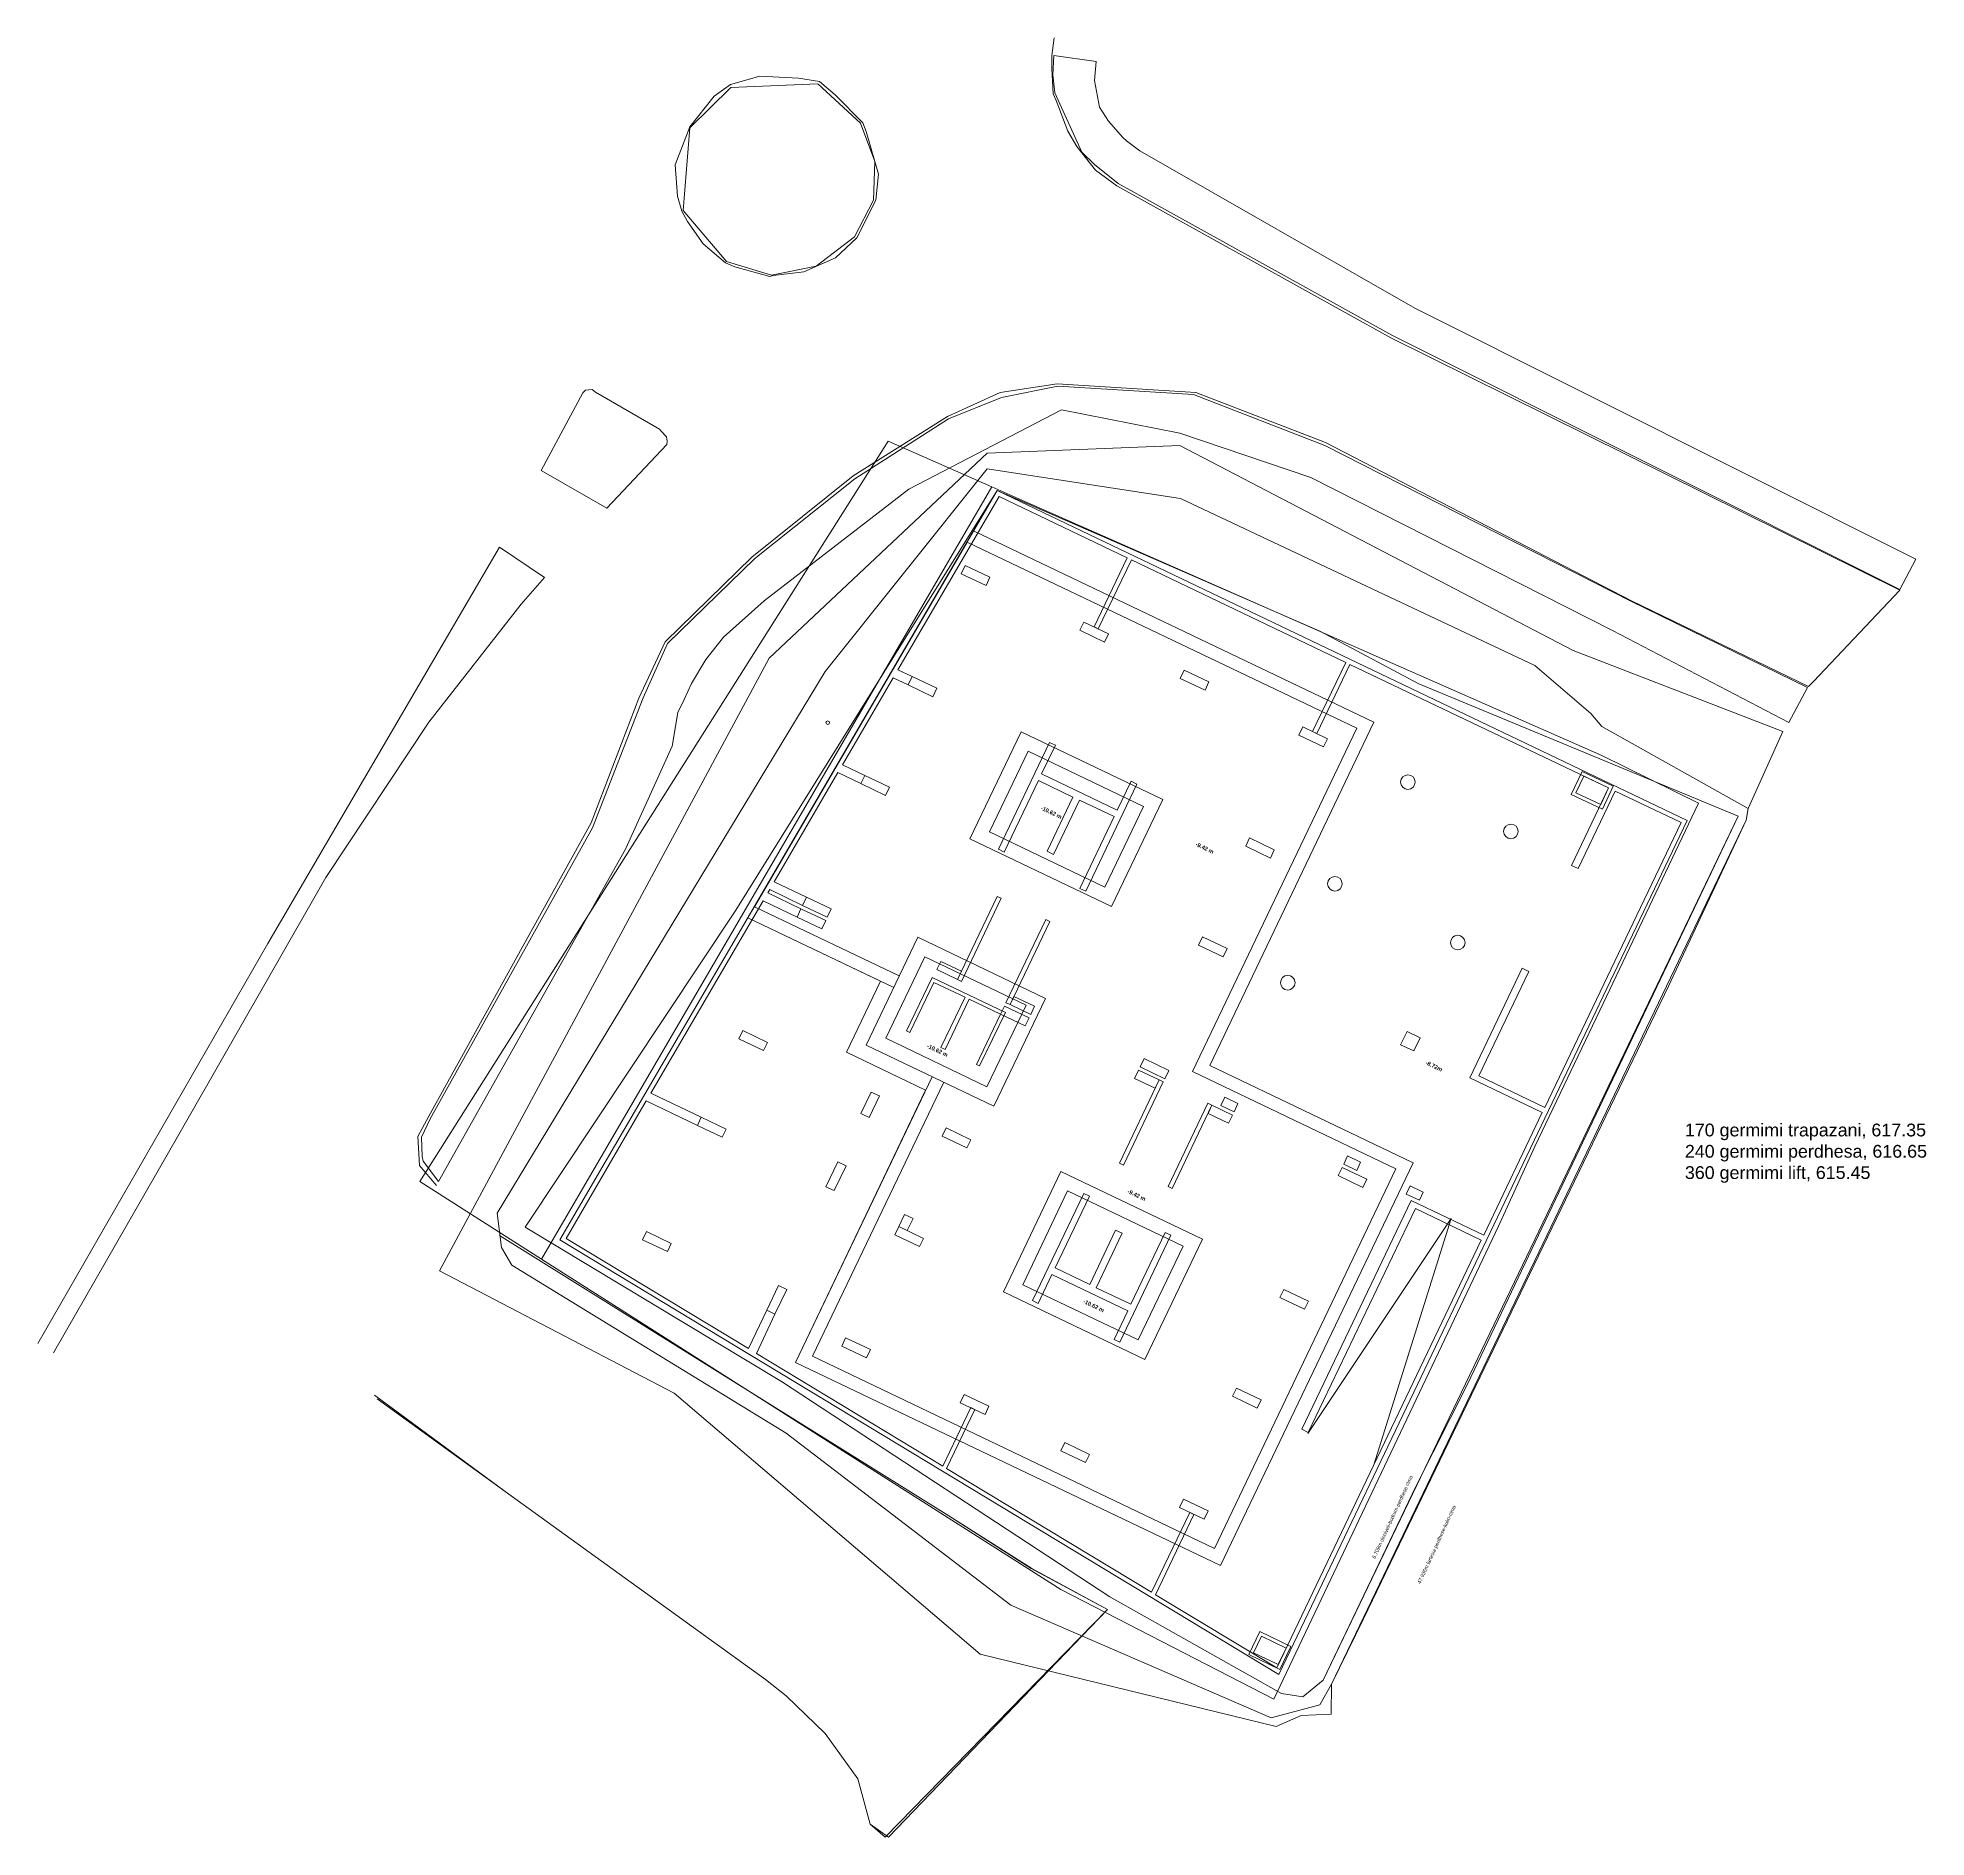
# Model space of a CAD drawing. Header units: metres. Extents: x 7511787 to 7511891, y 4693238 to 4693336.
import ezdxf
from ezdxf.enums import TextEntityAlignment as Align

# ---------------------------------------------------------------- set-up
doc = ezdxf.new("R2010")
doc.units = ezdxf.units.M
doc.linetypes.add('AXES', pattern=[2, 1.25, -0.25, 0.25, -0.25])
for name, color, linetype, lineweight in [('asfalt', 252, 'Continuous', 0), ('bodrumi', 5, 'Continuous', 0), ('e 0', 152, 'Continuous', 0), ('E-1', 4, 'Continuous', 0), ('e3', 212, 'Continuous', 0), ('muri', 44, 'Continuous', 0), ('NIVEAU', 170, 'Continuous', 0), ('parcela', 7, 'Continuous', 0), ('perdhesa cima', 10, 'AXES', 0), ('Puset fekali', 30, 'Continuous', 0), ('rampa', 252, 'Continuous', 0), ('shtyllat', 1, 'Continuous', 0), ('trapazani', 3, 'Continuous', 0), ('vrejtje', 7, 'Continuous', 0)]:
    doc.layers.add(name, color=color, linetype=linetype, lineweight=lineweight)
for name, color, linetype, lineweight, true_color in [('rrethoj', 7, 'Continuous', 0, 0x00661a), ('trapazani nivel', 7, 'Continuous', 0, 0xa80f02), ('trotuar', 7, 'Continuous', 0, 0x6de98a)]:
    doc.layers.add(name, color=color, linetype=linetype, lineweight=lineweight, true_color=true_color)
doc.styles.get("Standard").update_dxf_attribs({"font": 'arial.ttf'})
doc.styles.add('style2', font='arialbd.ttf', dxfattribs={"height": 20})

msp = doc.modelspace()

# ---------------------------------------------------------------- linework, layer by layer
at = {"layer": 'asfalt', "elevation": 625.94, "flags": 128}
msp.add_lwpolyline([(7511795.11, 4693276.29), (7511788.24, 4693264.34)], dxfattribs=at)
at = {"layer": 'asfalt'}
for points in [[(7511884.37, 4693300.84, 625.79), (7511884.64, 4693301.12, 625.75), (7511889.37, 4693306.12, 625.87), (7511861.5, 4693319.95, 625.94), (7511846.49, 4693328.27, 625.92), (7511845.32, 4693329.13, 625.95), (7511844.29, 4693330.42, 625.95), (7511843.8, 4693331.27, 625.9), (7511843.16, 4693332.95, 625.91), (7511842.99, 4693333.31, 625.93), (7511842.92, 4693334.69, 625.94), (7511842.92, 4693335.41, 625.94), (7511843.05, 4693336.38, 625.98)], [(7511827.66, 4693323.35, 626.07), (7511829.34, 4693323.55, 626.05), (7511831.07, 4693324.33, 626.05), (7511832.24, 4693325.42, 626.05), (7511833.28, 4693327.49, 626.03), (7511833.43, 4693328.91, 626.03), (7511832.75, 4693331.25, 626.06), (7511832.57, 4693331.73, 626.06), (7511831.06, 4693333.25, 626.14), (7511830.19, 4693333.99, 626.15), (7511829.04, 4693334.17, 626.15), (7511826.93, 4693334.28, 626.12), (7511825.32, 4693333.82, 626.1), (7511824.42, 4693333.18, 626.1), (7511823.1, 4693331.51, 626.09), (7511822.3, 4693329.42, 626.08), (7511822.42, 4693327.7, 626.09), (7511822.66, 4693326.88, 626.08), (7511822.96, 4693326.31, 626.08), (7511823.83, 4693325.09, 626.09), (7511825.04, 4693324.05, 626.08), (7511825.56, 4693323.84, 626.08), (7511827.48, 4693323.31, 626.07), (7511827.66, 4693323.35, 626.07)], [(7511808.79, 4693277.29, 625.85), (7511817.69, 4693293.37, 625.93), (7511820.3, 4693300.2, 625.91), (7511821.74, 4693303.29, 625.89), (7511826.49, 4693307.93, 625.92), (7511832.05, 4693312.39, 625.96), (7511837.2, 4693315.64, 625.92), (7511840.1, 4693316.94, 625.91), (7511843.21, 4693317.43, 625.87), (7511850.82, 4693316.95, 625.83), (7511857.91, 4693314.2, 625.82), (7511874.67, 4693305.54, 625.82), (7511884.37, 4693300.84, 625.79)], [(7511821.83, 4693314.09, 626.05), (7511821.86, 4693314.28, 626.02), (7511821.81, 4693314.51, 626.05), (7511821.53, 4693314.83, 626.04), (7511821.43, 4693314.94, 626.05), (7511817.93, 4693316.97, 626.03), (7511817.74, 4693317.11, 626.03), (7511817.38, 4693317.08, 626.03), (7511817.24, 4693316.92, 626.03), (7511814.96, 4693312.68, 626.03), (7511818.55, 4693310.61, 626.02), (7511821.83, 4693314.09, 626.05)], [(7511787.38, 4693264.84, 625.75), (7511799.98, 4693286.75, 625.94), (7511812.67, 4693308.47, 626.01)], [(7511815.13, 4693306.81, 626.02), (7511812.67, 4693308.47, 626.01)], [(7511815.13, 4693306.81, 626.02), (7511813.86, 4693305.35, 626.04), (7511808.79, 4693298.89, 626.04), (7511803.15, 4693290.37, 625.98), (7511795.11, 4693276.29, 625.87)], [(7511809.21, 4693273.5, 625.83), (7511808.29, 4693274.6, 625.85), (7511808.2, 4693276.19, 625.85), (7511808.79, 4693277.29, 625.85)]]:
    msp.add_polyline3d(points, dxfattribs=at)
at = {"layer": 'bodrumi'}
msp.add_lwpolyline([(7511855.35, 4693246.71), (7511877.72, 4693293.5), (7511839.93, 4693311.57), (7511815.98, 4693270.52)], close=True, dxfattribs=at)
at = {"layer": 'e 0', "lineweight": 5, "ltscale": 2, "elevation": 616.65}
msp.add_lwpolyline([(7511837, 4693279.16), (7511829.82, 4693264.14), (7511851.83, 4693253.61), (7511861.77, 4693274.41), (7511850.63, 4693279.74), (7511859.63, 4693298.55), (7511838.29, 4693308.75), (7511826.63, 4693288.77), (7511834.57, 4693284.98)], dxfattribs=at)
at = {"layer": 'e 0', "elevation": 616.65, "flags": 128}
for points in [[(7511849.01, 4693294.65), (7511846.2, 4693288.78), (7511838.44, 4693292.49), (7511841.25, 4693298.36)], [(7511851.17, 4693270.55), (7511848.02, 4693263.97), (7511840.27, 4693267.68), (7511843.42, 4693274.26)]]:
    msp.add_lwpolyline(points, close=True, dxfattribs=at)
at = {"layer": 'e 0', "lineweight": 5, "ltscale": 2, "elevation": 616.65}
msp.add_lwpolyline([(7511832.76, 4693281.19), (7511839.75, 4693277.85), (7511842.58, 4693283.75), (7511835.59, 4693287.1)], close=True, dxfattribs=at)
at = {"layer": 'E-1', "elevation": 615.4, "flags": 128}
for points in [[(7511845.82, 4693289.85), (7511847.94, 4693294.27), (7511841.62, 4693297.29), (7511839.51, 4693292.87)], [(7511841.51, 4693283.38), (7511835.96, 4693286.03), (7511833.83, 4693281.57), (7511839.37, 4693278.91)], [(7511843.79, 4693273.2), (7511850.11, 4693270.18), (7511847.65, 4693265.04), (7511841.33, 4693268.06)]]:
    msp.add_lwpolyline(points, close=True, dxfattribs=at)
at = {"layer": 'e3'}
msp.add_polyline3d([(7511881.07, 4693294.15, 625.19), (7511880.96, 4693293.52, 625.72), (7511876.73, 4693284.46, 625.82), (7511859.99, 4693249.76, 625.72), (7511858.24, 4693246.18, 625.76), (7511858.23, 4693244.53, 625.79), (7511856.58, 4693244.46, 625.73), (7511855.21, 4693243.86, 625.75), (7511839, 4693247.83, 625.71), (7511822.24, 4693262.13, 625.66), (7511809.39, 4693268.82, 625.71), (7511827.44, 4693302.4, 625.88), (7511839.39, 4693313.62, 625.63), (7511849.93, 4693314.05, 625.93), (7511871.48, 4693302.82, 625.61), (7511882.97, 4693298.38, 625.68), (7511881.07, 4693294.15, 625.19), (7511873.05, 4693298.64, 625.2), (7511872.45, 4693299.36, 625.21), (7511869.38, 4693301.99, 625.06), (7511849.98, 4693311.14, 625.84), (7511839.39, 4693312.77, 625.55), (7511830.51, 4693301.67, 625.84), (7511812.54, 4693271.99, 625.85), (7511812.78, 4693270.1, 625.7), (7511813.34, 4693269.14, 625.73), (7511828.38, 4693259.93, 625.73), (7511840.68, 4693250.5, 625.75), (7511854.94, 4693244.33, 625.76), (7511857.6, 4693245.04, 625.78), (7511858.24, 4693246.18, 625.76)], dxfattribs=at)
at = {"layer": 'muri', "lineweight": 5}
msp.add_lwpolyline([(7511859.03, 4693302.16), (7511857.21, 4693298.37), (7511857.44, 4693298.26), (7511859.25, 4693302.05), (7511873.42, 4693295.28), (7511871.39, 4693291.04), (7511871.75, 4693290.87), (7511873.78, 4693295.11), (7511877.39, 4693293.38), (7511869.92, 4693277.77), (7511866.31, 4693279.5), (7511869.05, 4693285.23), (7511868.69, 4693285.4), (7511865.82, 4693279.4), (7511869.79, 4693277.5), (7511866.58, 4693270.78), (7511862.61, 4693272.68), (7511856.61, 4693260.14), (7511856.97, 4693259.97), (7511862.84, 4693272.24), (7511866.45, 4693270.51), (7511855.24, 4693247.07), (7511848.6, 4693251.08), (7511850.7, 4693255.48), (7511850.48, 4693255.59), (7511848.38, 4693251.21), (7511837.16, 4693258), (7511838.7, 4693261.22), (7511838.48, 4693261.33), (7511836.95, 4693258.13), (7511826.74, 4693264.3), (7511827.76, 4693266.45), (7511827.31, 4693266.67), (7511826.31, 4693264.56), (7511816.32, 4693270.6), (7511820.71, 4693278.13), (7511823.51, 4693276.79), (7511823.72, 4693277.24), (7511820.96, 4693278.56), (7511827.11, 4693289.1), (7511828.97, 4693288.21), (7511829.18, 4693288.66), (7511827.36, 4693289.53), (7511827.47, 4693289.71), (7511829.27, 4693288.84), (7511829.49, 4693289.29), (7511827.72, 4693290.14), (7511831.21, 4693296.12), (7511832.46, 4693295.52), (7511832.68, 4693295.97), (7511831.46, 4693296.55), (7511834.24, 4693301.32), (7511835.05, 4693300.93), (7511835.27, 4693301.38), (7511834.49, 4693301.75), (7511840.03, 4693311.24), (7511847.05, 4693307.89), (7511845.24, 4693304.1), (7511845.46, 4693303.99), (7511847.28, 4693307.78)], close=True, dxfattribs=at)
at = {"layer": 'muri', "elevation": 625.81, "flags": 128}
msp.add_lwpolyline([(7511845.98, 4693250.26), (7511841.82, 4693252.52), (7511837.29, 4693255.4), (7511812.66, 4693270.76)], dxfattribs=at)
at = {"layer": 'parcela', "flags": 128}
for points in [[(7511839.64, 4693311.77), (7511814.97, 4693269.47), (7511808.3, 4693273.71), (7511819.59, 4693291.56), (7511833.95, 4693314.28), (7511839.64, 4693311.77)], [(7511814.97, 4693269.47), (7511839.64, 4693311.77), (7511841.45, 4693310.97), (7511873.05, 4693297.05), (7511878.34, 4693294.45), (7511872.94, 4693283.09), (7511869.39, 4693275.64), (7511867.39, 4693271.28), (7511855.09, 4693245.35), (7511843.41, 4693251.37), (7511814.97, 4693269.47)]]:
    msp.add_lwpolyline(points, dxfattribs=at)
at = {"layer": 'perdhesa cima', "color": 5, "linetype": 'ByBlock', "elevation": 625.76, "flags": 128}
msp.add_lwpolyline([(7511857.79, 4693246.39), (7511880.51, 4693293.73)], dxfattribs=at)
at = {"layer": 'perdhesa cima', "linetype": 'ByBlock', "elevation": 625.76, "flags": 128}
msp.add_lwpolyline([(7511858.24, 4693246.18), (7511880.96, 4693293.52)], dxfattribs=at)
at = {"layer": 'Puset fekali'}
msp.add_circle((7511830.65, 4693298.86, 622.23), 0.0965, dxfattribs=at)
at = {"layer": 'rampa'}
msp.add_lwpolyline([(7511856.95, 4693259.92), (7511864.8, 4693271.69), (7511860.56, 4693258.2)], dxfattribs=at)
at = {"layer": 'rrethoj', "elevation": 625.81, "flags": 128}
msp.add_lwpolyline([(7511805.96, 4693261.81), (7511812.98, 4693256.74), (7511827.24, 4693246.43), (7511828.38, 4693245.53), (7511830.5, 4693243.48), (7511832.29, 4693241), (7511832.98, 4693238.51), (7511833.97, 4693237.79), (7511845.98, 4693250.26)], dxfattribs=at)
at = {"layer": 'rrethoj'}
msp.add_polyline3d([(7511805.83, 4693262.02, 625.67), (7511812.98, 4693256.74, 625.76), (7511827.24, 4693246.43, 625.71), (7511828.38, 4693245.53, 625.71), (7511830.5, 4693243.48, 625.72), (7511832.29, 4693241, 625.74), (7511832.98, 4693238.51, 625.73), (7511833.8, 4693237.79, 625.79), (7511845.98, 4693250.26, 626.17), (7511841.79, 4693252.51, 625.82), (7511837.29, 4693255.4, 625.81), (7511812.66, 4693270.76, 625.75)], dxfattribs=at)
at = {"layer": 'shtyllat', "lineweight": 5}
for points in [[(7511877.72, 4693293.5), (7511839.93, 4693311.57), (7511815.98, 4693270.52), (7511855.35, 4693246.71)], [(7511830.32, 4693287.56), (7511830.54, 4693288.02), (7511829.18, 4693288.66), (7511828.97, 4693288.21)], [(7511835.14, 4693281.88), (7511834.96, 4693281.97), (7511836.36, 4693284.9), (7511840.38, 4693282.98), (7511838.97, 4693280.05), (7511838.79, 4693280.13), (7511840.11, 4693282.88), (7511838.4, 4693283.7), (7511837.08, 4693280.95), (7511836.85, 4693281.06), (7511838.17, 4693283.81), (7511836.46, 4693284.63)], [(7511827.13, 4693280.89), (7511827.35, 4693281.34), (7511825.99, 4693281.99), (7511825.78, 4693281.54)], [(7511862.38, 4693281.93), (7511862.03, 4693281.21), (7511862.76, 4693280.87), (7511863.1, 4693281.59)], [(7511833.48, 4693278.41), (7511833.03, 4693278.62), (7511832.47, 4693277.45), (7511832.92, 4693277.23)], [(7511852.4, 4693278.34), (7511852.19, 4693277.89), (7511852.91, 4693277.54), (7511853.12, 4693277.99)], [(7511824.86, 4693276.14), (7511825.08, 4693276.59), (7511823.72, 4693277.24), (7511823.51, 4693276.79)], [(7511831.65, 4693274.57), (7511831.2, 4693274.79), (7511830.55, 4693273.43), (7511831, 4693273.22)], [(7511859.12, 4693275.12), (7511858.91, 4693274.67), (7511859.63, 4693274.33), (7511859.84, 4693274.78)], [(7511862.55, 4693273.48), (7511862.33, 4693273.03), (7511863.06, 4693272.69), (7511863.27, 4693273.14)], [(7511821.87, 4693269.88), (7511822.08, 4693270.33), (7511820.73, 4693270.98), (7511820.51, 4693270.53)], [(7511828.41, 4693267.81), (7511827.96, 4693268.02), (7511827.31, 4693266.67), (7511827.76, 4693266.45)]]:
    msp.add_lwpolyline(points, close=True, dxfattribs=at)
at = {"layer": 'shtyllat'}
for points in [[(7511838.18, 4693307.47), (7511837.96, 4693307.02), (7511839.32, 4693306.37), (7511839.53, 4693306.83)], [(7511844.67, 4693304.37), (7511844.46, 4693303.92), (7511845.81, 4693303.27), (7511846.03, 4693303.72)], [(7511835.27, 4693301.38), (7511835.05, 4693300.93), (7511836.4, 4693300.28), (7511836.62, 4693300.74)], [(7511850.18, 4693301.73), (7511849.96, 4693301.28), (7511851.32, 4693300.64), (7511851.53, 4693301.09)], [(7511856.67, 4693298.63), (7511856.46, 4693298.18), (7511857.81, 4693297.53), (7511858.03, 4693297.98)], [(7511840.31, 4693291.77), (7511840, 4693291.92), (7511842.8, 4693297.78), (7511843.12, 4693297.63), (7511842.36, 4693296.05), (7511846.51, 4693294.07), (7511847.27, 4693295.65), (7511847.58, 4693295.49), (7511844.78, 4693289.63), (7511844.46, 4693289.78), (7511846.34, 4693293.71), (7511844.44, 4693294.61), (7511843.02, 4693291.63), (7511842.66, 4693291.81), (7511844.08, 4693294.78), (7511842.19, 4693295.69)], [(7511832.68, 4693295.97), (7511832.46, 4693295.52), (7511833.82, 4693294.87), (7511834.03, 4693295.32)], [(7511853.76, 4693292.54), (7511853.55, 4693292.09), (7511854.9, 4693291.44), (7511855.11, 4693291.89)], [(7511830.62, 4693288.2), (7511830.84, 4693288.65), (7511829.49, 4693289.29), (7511829.27, 4693288.84)], [(7511837.75, 4693284.79), (7511837.98, 4693284.68), (7511840.15, 4693289.24), (7511839.93, 4693289.34)], [(7511840.41, 4693283.51), (7511840.64, 4693283.41), (7511842.82, 4693287.96), (7511842.59, 4693288.07)], [(7511851.17, 4693287.13), (7511850.96, 4693286.67), (7511852.31, 4693286.03), (7511852.53, 4693286.48)], [(7511836.84, 4693285.78), (7511836.62, 4693285.33), (7511837.75, 4693284.79), (7511837.97, 4693285.24)], [(7511840.85, 4693283.86), (7511840.64, 4693283.41), (7511841.77, 4693282.87), (7511841.98, 4693283.32)], [(7511841.46, 4693282.24), (7511841.68, 4693282.69), (7511840.33, 4693283.33), (7511840.11, 4693282.88)], [(7511848.59, 4693278.83), (7511848.81, 4693279.28), (7511847.68, 4693279.82), (7511847.46, 4693279.37)], [(7511847.98, 4693280.45), (7511847.76, 4693280), (7511849.12, 4693279.35), (7511849.33, 4693279.8)], [(7511849.03, 4693279.17), (7511848.81, 4693279.28), (7511846.63, 4693274.72), (7511846.85, 4693274.62)], [(7511851.69, 4693277.9), (7511851.47, 4693278.01), (7511849.29, 4693273.45), (7511849.51, 4693273.34)], [(7511852.61, 4693276.91), (7511852.82, 4693277.36), (7511851.69, 4693277.9), (7511851.48, 4693277.45)], [(7511838.27, 4693275.56), (7511838.49, 4693276.01), (7511837.13, 4693276.66), (7511836.92, 4693276.21)], [(7511858.82, 4693274.49), (7511858.6, 4693274.04), (7511859.96, 4693273.39), (7511860.17, 4693273.84)], [(7511849.13, 4693270.92), (7511849.45, 4693270.77), (7511846.64, 4693264.91), (7511846.33, 4693265.06), (7511847.08, 4693266.64), (7511842.93, 4693268.62), (7511842.18, 4693267.04), (7511841.86, 4693267.19), (7511844.67, 4693273.06), (7511844.98, 4693272.91), (7511843.11, 4693268.98), (7511845, 4693268.07), (7511846.42, 4693271.05), (7511846.78, 4693270.88), (7511845.36, 4693267.9), (7511847.26, 4693267)], [(7511835.68, 4693270.15), (7511835.9, 4693270.6), (7511834.55, 4693271.25), (7511834.33, 4693270.79)], [(7511856.77, 4693266.72), (7511856.98, 4693267.17), (7511855.63, 4693267.81), (7511855.41, 4693267.36)], [(7511832.77, 4693264.06), (7511832.99, 4693264.51), (7511831.63, 4693265.16), (7511831.42, 4693264.7)], [(7511839.27, 4693260.95), (7511839.48, 4693261.4), (7511838.13, 4693262.05), (7511837.91, 4693261.6)], [(7511854.18, 4693261.3), (7511854.39, 4693261.75), (7511853.04, 4693262.4), (7511852.82, 4693261.95)], [(7511844.77, 4693258.32), (7511844.98, 4693258.77), (7511843.63, 4693259.42), (7511843.42, 4693258.97)], [(7511851.26, 4693255.21), (7511851.48, 4693255.67), (7511850.13, 4693256.31), (7511849.91, 4693255.86)]]:
    msp.add_lwpolyline(points, close=True, dxfattribs=at)
at = {"layer": 'shtyllat', "lineweight": 5, "ltscale": 0.5}
for points in [[(7511871.37, 4693294.93), (7511873.08, 4693294.11), (7511873.68, 4693295.37), (7511871.97, 4693296.19)], [(7511871.63, 4693295.02), (7511872.99, 4693294.38), (7511873.42, 4693295.28), (7511872.06, 4693295.93)], [(7511834.86, 4693271.91), (7511835.32, 4693271.7), (7511835, 4693271.03), (7511834.54, 4693271.25)], [(7511853.71, 4693247.8), (7511855.42, 4693246.98), (7511856.02, 4693248.24), (7511854.31, 4693249.06)], [(7511853.97, 4693247.89), (7511855.33, 4693247.25), (7511855.76, 4693248.15), (7511854.4, 4693248.8)]]:
    msp.add_lwpolyline(points, close=True, dxfattribs=at)
for centre in [(7511862.43, 4693295.6), (7511868.07, 4693292.9), (7511858.43, 4693290.03), (7511865.16, 4693286.81), (7511855.85, 4693284.61)]:
    msp.add_circle(centre, 0.4, dxfattribs=at)
at = {"layer": 'trapazani', "lineweight": 5, "ltscale": 2}
for points in [[(7511836.37, 4693279.46), (7511828.88, 4693263.81), (7511852.16, 4693252.68), (7511862.71, 4693274.74), (7511851.57, 4693280.07), (7511860.56, 4693298.88), (7511838.64, 4693309.36), (7511826.28, 4693288.17), (7511834.27, 4693284.35)], [(7511837, 4693279.16), (7511829.82, 4693264.14), (7511851.83, 4693253.61), (7511861.77, 4693274.41), (7511850.63, 4693279.74), (7511859.63, 4693298.55), (7511838.29, 4693308.75), (7511826.63, 4693288.77), (7511834.57, 4693284.98)], [(7511836.01, 4693278.72), (7511831.67, 4693280.8), (7511833.53, 4693284.7)]]:
    msp.add_lwpolyline(points, dxfattribs=at)
at = {"layer": 'trapazani', "ltscale": 2}
for points in [[(7511838.44, 4693292.49), (7511846.2, 4693288.78), (7511849.01, 4693294.65), (7511841.25, 4693298.36)], [(7511839.51, 4693292.87), (7511845.82, 4693289.85), (7511847.94, 4693294.27), (7511841.62, 4693297.29)]]:
    msp.add_lwpolyline(points, close=True, dxfattribs=at)
at = {"layer": 'trapazani', "lineweight": 5, "ltscale": 2}
for points in [[(7511832.76, 4693281.19), (7511839.75, 4693277.85), (7511842.58, 4693283.75), (7511835.59, 4693287.1)], [(7511833.83, 4693281.57), (7511839.37, 4693278.91), (7511841.51, 4693283.38), (7511835.96, 4693286.03)], [(7511840.27, 4693267.68), (7511848.02, 4693263.97), (7511851.17, 4693270.55), (7511843.42, 4693274.26)], [(7511841.33, 4693268.06), (7511847.65, 4693265.04), (7511850.11, 4693270.18), (7511843.79, 4693273.2)]]:
    msp.add_lwpolyline(points, close=True, dxfattribs=at)
at = {"layer": 'trapazani nivel', "elevation": 617.35, "flags": 128}
for points in [[(7511846.1, 4693250.97), (7511855.51, 4693245.67), (7511856.68, 4693245.49), (7511857.79, 4693246.39), (7511862.86, 4693257.01), (7511865.69, 4693262.61), (7511880.51, 4693293.73), (7511863.02, 4693300.98), (7511857.61, 4693303.87), (7511839.93, 4693311.57), (7511825.61, 4693288.58), (7511814.07, 4693271.21), (7511828.12, 4693262.76)], [(7511833.53, 4693284.7), (7511826.28, 4693288.17), (7511838.64, 4693309.36), (7511860.56, 4693298.88), (7511851.57, 4693280.07), (7511862.71, 4693274.74), (7511852.16, 4693252.68), (7511828.88, 4693263.81), (7511836.01, 4693278.72), (7511831.67, 4693280.8)]]:
    msp.add_lwpolyline(points, close=True, dxfattribs=at)
at = {"layer": 'trotuar'}
for points in [[(7511889.37, 4693306.16, 626.02), (7511890.25, 4693307.81, 626.03), (7511862.81, 4693321.57, 626.11), (7511847.75, 4693330.18, 625.99), (7511847.02, 4693330.74, 626.02), (7511846.81, 4693330.91, 626.07), (7511846.03, 4693331.81, 626.26), (7511845.54, 4693332.58, 626.25), (7511845.26, 4693334.05, 626.11), (7511845.36, 4693335.09, 626.08), (7511843.03, 4693335.42, 626.27), (7511842.97, 4693334.36, 626.22), (7511843.08, 4693333.36, 626.08), (7511844.57, 4693330.12, 626.07), (7511845.27, 4693329.43, 625.98), (7511846.56, 4693328.4, 625.96), (7511861.54, 4693320.08, 626.09), (7511889.37, 4693306.16, 626.02)], [(7511832.12, 4693325.47, 626.13), (7511830.02, 4693323.87, 626.18), (7511827.57, 4693323.37, 626.18), (7511825.11, 4693324.12, 626.22), (7511822.73, 4693326.91, 626.21), (7511823.1, 4693331.45, 626.19), (7511825.34, 4693333.65, 626.2), (7511830.1, 4693333.86, 626.26), (7511832.45, 4693331.7, 626.19), (7511833.22, 4693329.61, 626.13), (7511833.16, 4693327.48, 626.16), (7511832.12, 4693325.47, 626.13)], [(7511809.33, 4693273.71, 625.87), (7511819.58, 4693291.92, 626), (7511822.12, 4693297.57, 625.98), (7511822.44, 4693299.41, 626), (7511822.78, 4693300.12, 625.99), (7511823.18, 4693301, 626), (7511823.98, 4693302.32, 625.99), (7511824.94, 4693303.54, 625.98), (7511827.16, 4693305.54, 626.01), (7511835.09, 4693311.65, 626.05), (7511843.46, 4693315.99, 625.98), (7511849.93, 4693314.72, 625.93), (7511857.12, 4693312.29, 625.91), (7511873.64, 4693303.91, 625.93), (7511883.29, 4693298.87, 625.87), (7511884.32, 4693300.78, 625.86), (7511874.64, 4693305.52, 625.9), (7511857.88, 4693314.04, 625.88), (7511850.68, 4693316.83, 625.93), (7511843.25, 4693317.3, 625.91), (7511840.17, 4693316.67, 625.95), (7511837.26, 4693315.5, 625.98), (7511832.14, 4693312.22, 626.03), (7511826.66, 4693307.86, 625.92), (7511821.88, 4693303.2, 625.95), (7511820.54, 4693300.22, 625.93), (7511817.77, 4693293.09, 626), (7511808.88, 4693277.15, 625.9), (7511808.39, 4693276.15, 625.87), (7511808.44, 4693275.08, 625.86), (7511808.48, 4693274.83, 625.86), (7511809.33, 4693273.71, 625.87)]]:
    msp.add_polyline3d(points, dxfattribs=at)

# ---------------------------------------------------------------- texts
at = {"layer": 'NIVEAU', "style": 'style2'}
for s, p in [('-10.62 m', (7511842.9, 4693293.94)), ('-9.42 m', (7511851.3, 4693291.99)), ('-10.62 m', (7511836.66, 4693280.9)), ('-8.72m', (7511863.86, 4693280.04)), ('-9.42 m', (7511847.57, 4693272.97)), ('-10.62 m', (7511845.22, 4693266.91))]:
    msp.add_text(s, height=0.22, rotation=334.4433, dxfattribs=at).set_placement(p, align=Align.MIDDLE_CENTER)
at = {"layer": 'perdhesa cima', "color": 5, "linetype": 'ByBlock'}
msp.add_text('6.709m disniveli-bodrum-perdhese cima', height=0.2, rotation=65.4686, dxfattribs=at).set_placement((7511860.64, 4693253.03))
at = {"layer": 'perdhesa cima'}
msp.add_text('47.936m lartesia perdhese-kulm-cima', height=0.2, rotation=65.4686, dxfattribs=at).set_placement((7511863.12, 4693251.66))
at = {"layer": 'vrejtje', "insert": (7511877.6, 4693276.89), "char_height": 0.7, "attachment_point": 1}
msp.add_mtext_dynamic_manual_height_columns('170 germimi trapazani, 617.35\\P240 germimi perdhesa, 616.65\\P360 germimi lift, 615.45', width=22.2233, gutter_width=1, heights=[0], dxfattribs=at)

doc.saveas('drawing.dxf')
